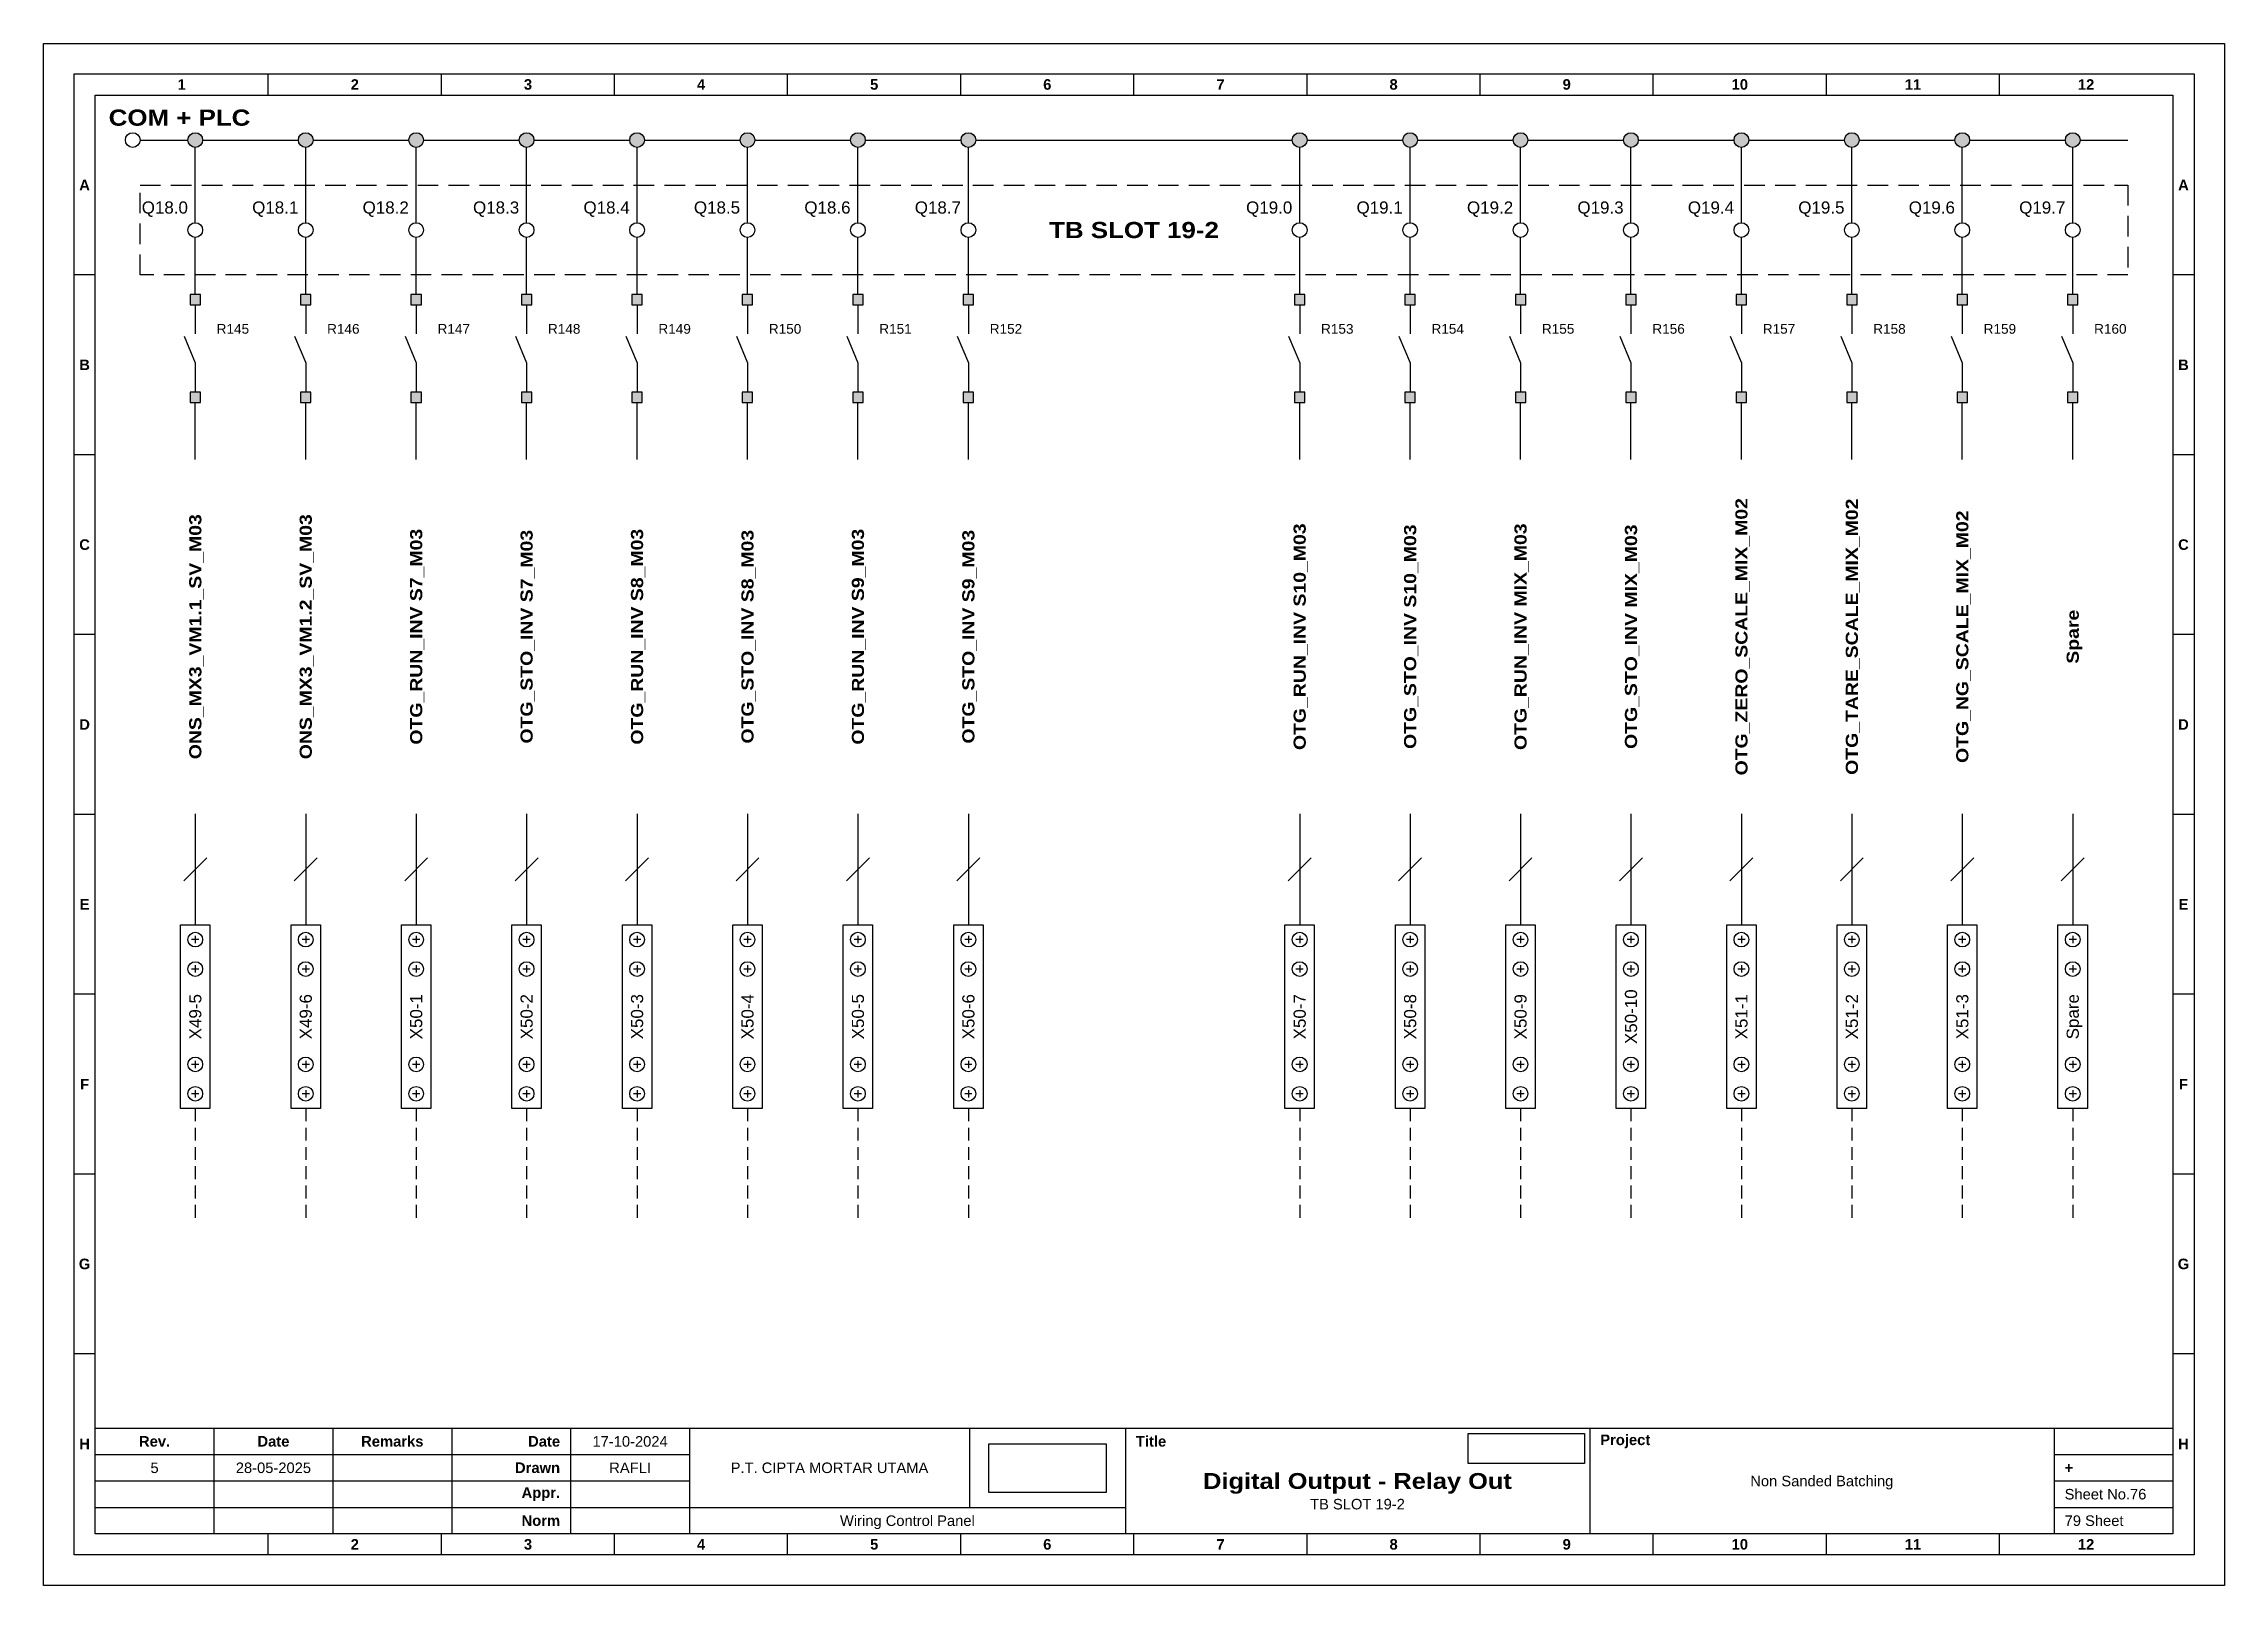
# Model space of a CAD drawing. Header units: millimetres. Extents: x 1512 to 2711, y 1342 to 1994.
# Drawn here: x 2131.7 to 2401.1, y 1341.9 to 1532.4 of the extents above; entities that cross this region are included whole.
import ezdxf
from ezdxf.enums import TextEntityAlignment as Align

# ---------------------------------------------------------------- set-up
doc = ezdxf.new("R2010")
doc.units = ezdxf.units.MM
doc.linetypes.add('HIDDEN', pattern=[9.525, 6.35, -3.175])
doc.styles.add('Bold', font='ariblk.ttf', dxfattribs={"height": 25.4})
doc.styles.get("Standard").update_dxf_attribs({"font": 'arial.ttf'})
picture_1 = doc.add_image_def('image1.png', size_in_pixel=(2048, 847))
picture_2 = doc.add_image_def('image2.png', size_in_pixel=(2092, 542))

msp = doc.modelspace()

# ---------------------------------------------------------------- texts
at = {"ltscale": 500, "style": 'Bold'}
msp.add_text('COM + PLC', height=2, dxfattribs=at).set_placement((2139.74, 1523.22), align=Align.MIDDLE_LEFT)
at = {"ltscale": 500}
for s, p in [('Q18.0', (2149.53, 1512.12)), ('Q18.1', (2163.17, 1512.12)), ('Q18.2', (2176.81, 1512.12)), ('Q18.3', (2190.45, 1512.12)), ('Q18.4', (2204.09, 1512.12)), ('Q18.5', (2217.73, 1512.12)), ('Q18.6', (2231.37, 1512.12)), ('Q18.7', (2245.01, 1512.12)), ('Q19.0', (2285.93, 1512.12)), ('Q19.1', (2299.57, 1512.12)), ('Q19.2', (2313.21, 1512.12)), ('Q19.3', (2326.85, 1512.12)), ('Q19.4', (2340.49, 1512.12)), ('Q19.5', (2354.13, 1512.12)), ('Q19.6', (2367.77, 1512.12)), ('Q19.7', (2381.41, 1512.12))]:
    msp.add_text(s, height=1.5, dxfattribs=at).set_placement(p, align=Align.MIDDLE_RIGHT)
at = {"ltscale": 500, "style": 'Bold'}
msp.add_text('TB SLOT 19-2', height=2, dxfattribs=at).set_placement((2266.38, 1509.34), align=Align.MIDDLE_CENTER)
at = {"ltscale": 500}
for s, p in [('R145', (2153.08, 1497.13)), ('R146', (2166.72, 1497.13)), ('R147', (2180.36, 1497.13)), ('R148', (2194, 1497.13)), ('R149', (2207.64, 1497.13)), ('R150', (2221.28, 1497.13)), ('R151', (2234.92, 1497.13)), ('R152', (2248.56, 1497.13)), ('R153', (2289.48, 1497.13)), ('R154', (2303.12, 1497.13)), ('R155', (2316.76, 1497.13)), ('R156', (2330.4, 1497.13)), ('R157', (2344.04, 1497.13)), ('R158', (2357.68, 1497.13)), ('R159', (2371.32, 1497.13)), ('R160', (2384.96, 1497.13))]:
    msp.add_text(s, height=1.2, dxfattribs=at).set_placement(p, align=Align.MIDDLE_LEFT)
at = {"ltscale": 500, "style": 'Bold'}
for s, p in [('OTG_ZERO_SCALE_MIX_M02', (2341.4, 1459.11)), ('OTG_TARE_SCALE_MIX_M02', (2355.04, 1459.11)), ('ONS_MX3_VM1.1_SV_M03', (2150.44, 1459.11)), ('ONS_MX3_VM1.2_SV_M03', (2164.08, 1459.11)), ('OTG_NG_SCALE_MIX_M02', (2368.68, 1459.11)), ('OTG_RUN_INV S7_M03', (2177.72, 1459.11)), ('OTG_STO_INV S7_M03', (2191.36, 1459.11)), ('OTG_RUN_INV S8_M03', (2205, 1459.11)), ('OTG_STO_INV S8_M03', (2218.64, 1459.11)), ('OTG_RUN_INV S9_M03', (2232.28, 1459.11)), ('OTG_STO_INV S9_M03', (2245.92, 1459.11)), ('OTG_RUN_INV S10_M03', (2286.84, 1459.11)), ('OTG_STO_INV S10_M03', (2300.48, 1459.11)), ('OTG_RUN_INV MIX_M03', (2314.12, 1459.11)), ('OTG_STO_INV MIX_M03', (2327.76, 1459.11)), ('Spare', (2382.32, 1459.11))]:
    msp.add_text(s, height=1.5, rotation=90, dxfattribs=at).set_placement(p, align=Align.MIDDLE_CENTER)
at = {"ltscale": 500}
for s, p in [('X49-5', (2150.44, 1412.18)), ('X49-6', (2164.08, 1412.18)), ('X50-1', (2177.72, 1412.18)), ('X50-2', (2191.36, 1412.18)), ('X50-3', (2205, 1412.18)), ('X50-4', (2218.64, 1412.18)), ('X50-5', (2232.28, 1412.18)), ('X50-6', (2245.92, 1412.18)), ('X50-7', (2286.84, 1412.18)), ('X50-8', (2300.48, 1412.18)), ('X50-9', (2314.12, 1412.18)), ('X50-10', (2327.76, 1412.18)), ('X51-1', (2341.4, 1412.18)), ('X51-2', (2355.04, 1412.18)), ('X51-3', (2368.68, 1412.18)), ('Spare', (2382.32, 1412.18))]:
    msp.add_text(s, height=1.5, rotation=90, dxfattribs=at).set_placement(p, align=Align.MIDDLE_CENTER)

# ---------------------------------------------------------------- blocks, each defined once
blk = doc.blocks.new('KOP MU PROJECT')
at = {"color": 6, "ltscale": 50}
for p, q in [((27.74, 184.05), (27.74, 186.66)), ((49.13, 184.05), (49.13, 186.66)), ((70.51, 184.05), (70.51, 186.66)), ((91.89, 184.05), (91.89, 186.66)), ((113.27, 184.05), (113.27, 186.66)), ((134.66, 184.05), (134.66, 186.66)), ((156.04, 184.05), (156.04, 186.66)), ((177.42, 184.05), (177.42, 186.66)), ((198.8, 184.05), (198.8, 186.66)), ((220.19, 184.05), (220.19, 186.66)), ((241.57, 184.05), (241.57, 186.66)), ((6.36, 161.84), (3.75, 161.84)), ((265.59, 161.84), (262.98, 161.84)), ((6.36, 139.63), (3.75, 139.63)), ((265.59, 139.63), (262.98, 139.63)), ((6.36, 117.42), (3.75, 117.42)), ((265.59, 117.42), (262.98, 117.42)), ((6.36, 95.22), (3.75, 95.22)), ((265.59, 95.22), (262.98, 95.22)), ((6.36, 73.01), (3.75, 73.01)), ((265.59, 73.01), (262.98, 73.01)), ((6.36, 50.8), (3.75, 50.8)), ((265.59, 50.8), (262.98, 50.8)), ((6.36, 28.59), (3.75, 28.59)), ((265.59, 28.59), (262.98, 28.59)), ((27.74, 3.75), (27.74, 6.36)), ((49.13, 3.75), (49.13, 6.36)), ((70.51, 3.75), (70.51, 6.36)), ((91.89, 3.75), (91.89, 6.36)), ((113.27, 3.75), (113.27, 6.36)), ((134.66, 3.75), (134.66, 6.36)), ((156.04, 3.75), (156.04, 6.36)), ((177.42, 3.75), (177.42, 6.36)), ((198.8, 3.75), (198.8, 6.36)), ((220.19, 3.75), (220.19, 6.36)), ((241.57, 3.75), (241.57, 6.36))]:
    blk.add_line(p, q, dxfattribs=at)
at = {"ltscale": 50}
for p, q in [((6.36, 19.41), (262.98, 19.41)), ((21.04, 19.41), (21.04, 6.36)), ((35.72, 19.41), (35.72, 6.36)), ((50.41, 19.41), (50.41, 6.36)), ((65.09, 19.41), (65.09, 6.36)), ((79.77, 19.41), (79.77, 6.36)), ((114.35, 19.41), (114.35, 9.62)), ((133.6, 19.41), (133.6, 6.36)), ((190.95, 19.41), (190.95, 6.36)), ((248.3, 19.41), (248.3, 6.36)), ((6.36, 16.15), (79.77, 16.15)), ((248.3, 16.15), (262.98, 16.15)), ((6.36, 12.89), (79.77, 12.89)), ((248.3, 12.89), (262.98, 12.89)), ((6.36, 9.62), (133.6, 9.62)), ((248.3, 9.62), (262.98, 9.62))]:
    blk.add_line(p, q, dxfattribs=at)
at = {"color": 1, "ltscale": 50}
blk.add_lwpolyline([(269.34, 0), (0, 0), (0, 190.41), (269.34, 190.41)], close=True, dxfattribs=at)
at = {"color": 6, "ltscale": 50}
for points in [[(265.59, 3.75), (3.75, 3.75), (3.75, 186.66), (265.59, 186.66)], [(262.98, 6.36), (6.36, 6.36), (6.36, 184.05), (262.98, 184.05)]]:
    blk.add_lwpolyline(points, close=True, dxfattribs=at)
at = {"ltscale": 50, "char_height": 1.305, "attachment_point": 4}
for s, width, heights, insert in [('\\pxqc;{\\fArial|b1|i0|c0|p34;1}', 21.3825, [2.51], (6.36, 185.36)), ('\\pxqc;{\\fArial|b1|i0|c0|p34;2}', 21.3825, [2.51], (27.74, 185.36)), ('\\pxqc;{\\fArial|b1|i0|c0|p34;3}', 21.3825, [2.51], (49.13, 185.36)), ('\\pxqc;{\\fArial|b1|i0|c0|p34;4}', 21.3825, [2.51], (70.51, 185.36)), ('\\pxqc;{\\fArial|b1|i0|c0|p34;5}', 21.3825, [2.51], (91.89, 185.36)), ('\\pxqc;{\\fArial|b1|i0|c0|p34;6}', 21.3825, [2.51], (113.27, 185.36)), ('\\pxqc;{\\fArial|b1|i0|c0|p34;7}', 21.3825, [2.51], (134.66, 185.36)), ('\\pxqc;{\\fArial|b1|i0|c0|p34;8}', 21.3825, [2.51], (156.04, 185.36)), ('\\pxqc;{\\fArial|b1|i0|c0|p34;9}', 21.3825, [2.51], (177.42, 185.36)), ('\\pxqc;{\\fArial|b1|i0|c0|p34;10}', 21.3825, [2.51], (198.8, 185.36)), ('\\pxqc;{\\fArial|b1|i0|c0|p34;11}', 21.3825, [2.51], (220.19, 185.36)), ('\\pxqc;{\\fArial|b1|i0|c0|p34;12}', 21.3825, [2.51], (241.57, 185.36)), ('\\pxqc;{\\fArial|b1|i0|c0|p34;A}', 2.61, [2.51], (3.75, 172.95)), ('\\pxqc;{\\fArial|b1|i0|c0|p34;A}', 2.61, [2.51], (262.98, 172.95)), ('\\pxqc;{\\fArial|b1|i0|c0|p34;B}', 2.61, [2.51], (3.75, 150.74)), ('\\pxqc;{\\fArial|b1|i0|c0|p34;B}', 2.61, [2.51], (262.98, 150.74)), ('\\pxqc;{\\fArial|b1|i0|c0|p34;C}', 2.61, [2.51], (3.75, 128.53)), ('\\pxqc;{\\fArial|b1|i0|c0|p34;C}', 2.61, [2.51], (262.98, 128.53)), ('\\pxqc;{\\fArial|b1|i0|c0|p34;D}', 2.61, [2.51], (3.75, 106.32)), ('\\pxqc;{\\fArial|b1|i0|c0|p34;D}', 2.61, [2.51], (262.98, 106.32)), ('\\pxqc;{\\fArial|b1|i0|c0|p34;E}', 2.61, [2.51], (3.75, 84.11)), ('\\pxqc;{\\fArial|b1|i0|c0|p34;E}', 2.61, [2.51], (262.98, 84.11)), ('\\pxqc;{\\fArial|b1|i0|c0|p34;F}', 2.61, [2.51], (3.75, 61.9)), ('\\pxqc;{\\fArial|b1|i0|c0|p34;F}', 2.61, [2.51], (262.98, 61.9)), ('\\pxqc;{\\fArial|b1|i0|c0|p34;G}', 2.61, [2.51], (3.75, 39.69)), ('\\pxqc;{\\fArial|b1|i0|c0|p34;G}', 2.61, [2.51], (262.98, 39.69)), ('\\pxqc;{\\fArial|b1|i0|c0|p34;H}', 2.61, [2.51], (3.75, 17.47)), ('\\pxqc;{\\fArial|b1|i0|c0|p34;Rev.}', 14.6811, [2.88], (6.36, 17.78)), ('\\pxqc;{\\fArial|b1|i0|c0|p34;Date}', 14.6811, [2.88], (21.04, 17.78)), ('\\pxqc;{\\fArial|b1|i0|c0|p34;Remarks}', 14.6811, [2.88], (35.72, 17.78)), ('\\pxqr;{\\fArial|b1|i0|c0|p34;Date}', 13.3761, [2.88], (50.41, 17.78)), ('\\pxql;{\\fArial|b1|i0|c0|p34;Title}', 50.2419, [2.88], (134.9, 17.78)), ('\\pxql;{\\fArial|b1|i0|c0|p34;Project}', 50.2419, [2.88], (192.25, 17.78)), ('\\pxqc;{\\fArial|b1|i0|c0|p34;H}', 2.61, [2.51], (262.98, 17.47)), ('\\pxqr;{\\fArial|b1|i0|c0|p34;Drawn}', 13.3761, [2.88], (50.41, 14.52)), ('\\pxql;{\\fArial|b1|i0|c0|p34;+}', 14.6811, [2.88], (249.61, 14.52)), ('\\pxqr;{\\fArial|b1|i0|c0|p34;Appr.}', 13.3761, [2.88], (50.41, 11.26)), ('\\pxqr;{\\fArial|b1|i0|c0|p34;Norm}', 13.3761, [2.88], (50.41, 7.99)), ('\\pxqc;{\\fArial|b1|i0|c0|p34;2}', 21.3825, [2.51], (27.74, 5.06)), ('\\pxqc;{\\fArial|b1|i0|c0|p34;3}', 21.3825, [2.51], (49.13, 5.06)), ('\\pxqc;{\\fArial|b1|i0|c0|p34;4}', 21.3825, [2.51], (70.51, 5.06)), ('\\pxqc;{\\fArial|b1|i0|c0|p34;5}', 21.3825, [2.51], (91.89, 5.06)), ('\\pxqc;{\\fArial|b1|i0|c0|p34;6}', 21.3825, [2.51], (113.27, 5.06)), ('\\pxqc;{\\fArial|b1|i0|c0|p34;7}', 21.3825, [2.51], (134.66, 5.06)), ('\\pxqc;{\\fArial|b1|i0|c0|p34;8}', 21.3825, [2.51], (156.04, 5.06)), ('\\pxqc;{\\fArial|b1|i0|c0|p34;9}', 21.3825, [2.51], (177.42, 5.06)), ('\\pxqc;{\\fArial|b1|i0|c0|p34;10}', 21.3825, [2.51], (198.8, 5.06)), ('\\pxqc;{\\fArial|b1|i0|c0|p34;11}', 21.3825, [2.51], (220.19, 5.06)), ('\\pxqc;{\\fArial|b1|i0|c0|p34;12}', 21.3825, [2.51], (241.57, 5.06))]:
    blk.add_mtext_dynamic_manual_height_columns(s, width=width, gutter_width=0.0326, heights=heights, dxfattribs=dict(at, insert=insert))
at = {"ltscale": 50}
for tag, p in [('DATECREATED', (72.43, 17.78)), ('REV', (13.7, 14.52)), ('REVDATE', (28.38, 14.52)), ('REMARKS', (43.06, 14.52)), ('DRAWN', (72.43, 14.52)), ('COMPANY', (97.06, 14.52)), ('PROJECT', (219.62, 12.89)), ('APPR', (72.43, 11.26)), ('NORM', (72.43, 7.99)), ('DRAWINGCATEGORY', (106.68, 7.99)), ('DESCRIPTION', (162.27, 10.03))]:
    blk.add_attdef(tag, text='', height=1.3, dxfattribs=at).set_placement(p, align=Align.MIDDLE_CENTER)
at = {"ltscale": 50, "style": 'Bold'}
blk.add_attdef('TITLE', text='', height=1.96, dxfattribs=at).set_placement((162.27, 12.89), align=Align.MIDDLE_CENTER)
at = {"ltscale": 50}
for tag, p in [('SHEETNUMBER', (249.61, 11.26)), ('TOTALSHEET', (249.61, 7.99))]:
    blk.add_attdef(tag, text='', height=1.3, dxfattribs=at).set_placement(p, align=Align.MIDDLE_LEFT)
image = blk.add_image(picture_1, insert=(116.72, 11.48), size_in_units=(14.5, 6), dxfattribs=at)
image.dxf.flags = 15
image = blk.add_image(picture_2, insert=(175.94, 15.04), size_in_units=(14.36, 3.72), dxfattribs=at)
image.dxf.flags = 15

# ---------------------------------------------------------------- hatches: boundary and pattern name
at = {"true_color": 0x105689}
h = msp.add_hatch(color=146, dxfattribs=at)
h.dxf.hatch_style = 1
h.paths.add_polyline_path([(2383.22, 1520.45, 1), (2381.41, 1520.45, 1)])
h.paths.add_polyline_path([(2369.58, 1520.45, 1), (2367.77, 1520.45, 1)])
h.paths.add_polyline_path([(2355.94, 1520.45, 1), (2354.13, 1520.45, 1)])
h.paths.add_polyline_path([(2342.3, 1520.45, 1), (2340.49, 1520.45, 1)])
h.paths.add_polyline_path([(2328.66, 1520.45, 1), (2326.85, 1520.45, 1)])
h.paths.add_polyline_path([(2315.02, 1520.45, 1), (2313.21, 1520.45, 1)])
h.paths.add_polyline_path([(2301.38, 1520.45, 1), (2299.57, 1520.45, 1)])
h.paths.add_polyline_path([(2287.74, 1520.45, 1), (2285.93, 1520.45, 1)])
h.paths.add_polyline_path([(2246.83, 1520.45, 1), (2245.01, 1520.45, 1)])
h.paths.add_polyline_path([(2233.19, 1520.45, 1), (2231.37, 1520.45, 1)])
h.paths.add_polyline_path([(2219.55, 1520.45, 1), (2217.73, 1520.45, 1)])
h.paths.add_polyline_path([(2205.91, 1520.45, 1), (2204.09, 1520.45, 1)])
h.paths.add_polyline_path([(2192.27, 1520.45, 1), (2190.45, 1520.45, 1)])
h.paths.add_polyline_path([(2178.63, 1520.45, 1), (2176.81, 1520.45, 1)])
h.paths.add_polyline_path([(2164.99, 1520.45, 1), (2163.17, 1520.45, 1)])
h.paths.add_polyline_path([(2151.35, 1520.45, 1), (2149.53, 1520.45, 1)])
h = msp.add_hatch(color=256)
h.dxf.hatch_style = 1
h.paths.add_polyline_path([(2149.8, 1501.38), (2149.8, 1500.1), (2151.08, 1500.1), (2151.08, 1501.38)])
h.paths.add_polyline_path([(2149.8, 1488.05), (2151.08, 1488.05), (2151.08, 1489.33), (2149.8, 1489.33)])
h = msp.add_hatch(color=256)
h.dxf.hatch_style = 1
h.paths.add_polyline_path([(2163.44, 1501.38), (2163.44, 1500.1), (2164.72, 1500.1), (2164.72, 1501.38)])
h.paths.add_polyline_path([(2163.44, 1488.05), (2164.72, 1488.05), (2164.72, 1489.33), (2163.44, 1489.33)])
h = msp.add_hatch(color=256)
h.dxf.hatch_style = 1
h.paths.add_polyline_path([(2177.08, 1501.38), (2177.08, 1500.1), (2178.36, 1500.1), (2178.36, 1501.38)])
h.paths.add_polyline_path([(2177.08, 1488.05), (2178.36, 1488.05), (2178.36, 1489.33), (2177.08, 1489.33)])
h = msp.add_hatch(color=256)
h.dxf.hatch_style = 1
h.paths.add_polyline_path([(2190.72, 1501.38), (2190.72, 1500.1), (2192, 1500.1), (2192, 1501.38)])
h.paths.add_polyline_path([(2190.72, 1488.05), (2192, 1488.05), (2192, 1489.33), (2190.72, 1489.33)])
h = msp.add_hatch(color=256)
h.dxf.hatch_style = 1
h.paths.add_polyline_path([(2204.36, 1501.38), (2204.36, 1500.1), (2205.64, 1500.1), (2205.64, 1501.38)])
h.paths.add_polyline_path([(2204.36, 1488.05), (2205.64, 1488.05), (2205.64, 1489.33), (2204.36, 1489.33)])
h = msp.add_hatch(color=256)
h.dxf.hatch_style = 1
h.paths.add_polyline_path([(2218, 1501.38), (2218, 1500.1), (2219.28, 1500.1), (2219.28, 1501.38)])
h.paths.add_polyline_path([(2218, 1488.05), (2219.28, 1488.05), (2219.28, 1489.33), (2218, 1489.33)])
h = msp.add_hatch(color=256)
h.dxf.hatch_style = 1
h.paths.add_polyline_path([(2231.64, 1501.38), (2231.64, 1500.1), (2232.92, 1500.1), (2232.92, 1501.38)])
h.paths.add_polyline_path([(2231.64, 1488.05), (2232.92, 1488.05), (2232.92, 1489.33), (2231.64, 1489.33)])
h = msp.add_hatch(color=256)
h.dxf.hatch_style = 1
h.paths.add_polyline_path([(2245.28, 1501.38), (2245.28, 1500.1), (2246.56, 1500.1), (2246.56, 1501.38)])
h.paths.add_polyline_path([(2245.28, 1488.05), (2246.56, 1488.05), (2246.56, 1489.33), (2245.28, 1489.33)])
h = msp.add_hatch(color=256)
h.dxf.hatch_style = 1
h.paths.add_polyline_path([(2286.2, 1501.38), (2286.2, 1500.1), (2287.48, 1500.1), (2287.48, 1501.38)])
h.paths.add_polyline_path([(2286.2, 1488.05), (2287.48, 1488.05), (2287.48, 1489.33), (2286.2, 1489.33)])
h = msp.add_hatch(color=256)
h.dxf.hatch_style = 1
h.paths.add_polyline_path([(2299.84, 1501.38), (2299.84, 1500.1), (2301.12, 1500.1), (2301.12, 1501.38)])
h.paths.add_polyline_path([(2299.84, 1488.05), (2301.12, 1488.05), (2301.12, 1489.33), (2299.84, 1489.33)])
h = msp.add_hatch(color=256)
h.dxf.hatch_style = 1
h.paths.add_polyline_path([(2313.48, 1501.38), (2313.48, 1500.1), (2314.76, 1500.1), (2314.76, 1501.38)])
h.paths.add_polyline_path([(2313.48, 1488.05), (2314.76, 1488.05), (2314.76, 1489.33), (2313.48, 1489.33)])
h = msp.add_hatch(color=256)
h.dxf.hatch_style = 1
h.paths.add_polyline_path([(2327.12, 1501.38), (2327.12, 1500.1), (2328.4, 1500.1), (2328.4, 1501.38)])
h.paths.add_polyline_path([(2327.12, 1488.05), (2328.4, 1488.05), (2328.4, 1489.33), (2327.12, 1489.33)])
h = msp.add_hatch(color=256)
h.dxf.hatch_style = 1
h.paths.add_polyline_path([(2340.76, 1501.38), (2340.76, 1500.1), (2342.04, 1500.1), (2342.04, 1501.38)])
h.paths.add_polyline_path([(2340.76, 1488.05), (2342.04, 1488.05), (2342.04, 1489.33), (2340.76, 1489.33)])
h = msp.add_hatch(color=256)
h.dxf.hatch_style = 1
h.paths.add_polyline_path([(2354.4, 1501.38), (2354.4, 1500.1), (2355.68, 1500.1), (2355.68, 1501.38)])
h.paths.add_polyline_path([(2354.4, 1488.05), (2355.68, 1488.05), (2355.68, 1489.33), (2354.4, 1489.33)])
h = msp.add_hatch(color=256)
h.dxf.hatch_style = 1
h.paths.add_polyline_path([(2368.04, 1501.38), (2368.04, 1500.1), (2369.32, 1500.1), (2369.32, 1501.38)])
h.paths.add_polyline_path([(2368.04, 1488.05), (2369.32, 1488.05), (2369.32, 1489.33), (2368.04, 1489.33)])
h = msp.add_hatch(color=256)
h.dxf.hatch_style = 1
h.paths.add_polyline_path([(2381.68, 1501.38), (2381.68, 1500.1), (2382.96, 1500.1), (2382.96, 1501.38)])
h.paths.add_polyline_path([(2381.68, 1488.05), (2382.96, 1488.05), (2382.96, 1489.33), (2381.68, 1489.33)])

# ---------------------------------------------------------------- linework, layer by layer
at = {"color": 146, "true_color": 0x105689}
for p, q in [((2143.62, 1520.45), (2149.53, 1520.45)), ((2150.44, 1510.25), (2150.44, 1519.54)), ((2151.35, 1520.45), (2163.17, 1520.45)), ((2164.08, 1510.25), (2164.08, 1519.54)), ((2164.99, 1520.45), (2176.81, 1520.45)), ((2177.72, 1510.25), (2177.72, 1519.54)), ((2178.63, 1520.45), (2190.45, 1520.45)), ((2191.36, 1510.25), (2191.36, 1519.54)), ((2192.27, 1520.45), (2204.09, 1520.45)), ((2205, 1510.25), (2205, 1519.54)), ((2205.91, 1520.45), (2217.73, 1520.45)), ((2218.64, 1510.25), (2218.64, 1519.54)), ((2219.55, 1520.45), (2231.37, 1520.45)), ((2232.28, 1510.25), (2232.28, 1519.54)), ((2233.19, 1520.45), (2245.01, 1520.45)), ((2245.92, 1510.25), (2245.92, 1519.54)), ((2246.83, 1520.45), (2285.93, 1520.45)), ((2286.84, 1510.25), (2286.84, 1519.54)), ((2287.74, 1520.45), (2299.57, 1520.45)), ((2300.48, 1510.25), (2300.48, 1519.54)), ((2301.38, 1520.45), (2313.21, 1520.45)), ((2314.12, 1510.25), (2314.12, 1519.54)), ((2315.02, 1520.45), (2326.85, 1520.45)), ((2327.76, 1510.25), (2327.76, 1519.54)), ((2328.66, 1520.45), (2340.49, 1520.45)), ((2341.4, 1510.25), (2341.4, 1519.54)), ((2342.3, 1520.45), (2354.13, 1520.45)), ((2355.04, 1510.25), (2355.04, 1519.54)), ((2355.94, 1520.45), (2367.77, 1520.45)), ((2368.68, 1510.25), (2368.68, 1519.54)), ((2369.58, 1520.45), (2381.41, 1520.45)), ((2382.32, 1510.25), (2382.32, 1519.54)), ((2383.22, 1520.45), (2389.14, 1520.45)), ((2150.44, 1501.38), (2150.44, 1508.44)), ((2164.08, 1501.38), (2164.08, 1508.44)), ((2177.72, 1501.38), (2177.72, 1508.44)), ((2191.36, 1501.38), (2191.36, 1508.44)), ((2205, 1501.38), (2205, 1508.44)), ((2218.64, 1501.38), (2218.64, 1508.44)), ((2232.28, 1501.38), (2232.28, 1508.44)), ((2245.92, 1501.38), (2245.92, 1508.44)), ((2286.84, 1501.38), (2286.84, 1508.44)), ((2300.48, 1501.38), (2300.48, 1508.44)), ((2314.12, 1501.38), (2314.12, 1508.44)), ((2327.76, 1501.38), (2327.76, 1508.44)), ((2341.4, 1501.38), (2341.4, 1508.44)), ((2355.04, 1501.38), (2355.04, 1508.44)), ((2368.68, 1501.38), (2368.68, 1508.44)), ((2382.32, 1501.38), (2382.32, 1508.44)), ((2150.44, 1481), (2150.44, 1488.05)), ((2164.08, 1481), (2164.08, 1488.05)), ((2177.72, 1481), (2177.72, 1488.05)), ((2191.36, 1481), (2191.36, 1488.05)), ((2205, 1481), (2205, 1488.05)), ((2218.64, 1481), (2218.64, 1488.05)), ((2232.28, 1481), (2232.28, 1488.05)), ((2245.92, 1481), (2245.92, 1488.05)), ((2286.84, 1481), (2286.84, 1488.05)), ((2300.48, 1481), (2300.48, 1488.05)), ((2314.12, 1481), (2314.12, 1488.05)), ((2327.76, 1481), (2327.76, 1488.05)), ((2341.4, 1481), (2341.4, 1488.05)), ((2355.04, 1481), (2355.04, 1488.05)), ((2368.68, 1481), (2368.68, 1488.05)), ((2382.32, 1481), (2382.32, 1488.05)), ((2150.44, 1437.23), (2150.44, 1423.51)), ((2164.08, 1437.23), (2164.08, 1423.51)), ((2177.72, 1437.23), (2177.72, 1423.51)), ((2191.36, 1437.23), (2191.36, 1423.51)), ((2205, 1437.23), (2205, 1423.51)), ((2218.64, 1437.23), (2218.64, 1423.51)), ((2232.28, 1437.23), (2232.28, 1423.51)), ((2245.92, 1437.23), (2245.92, 1423.51)), ((2286.84, 1437.23), (2286.84, 1423.51)), ((2300.48, 1437.23), (2300.48, 1423.51)), ((2314.12, 1437.23), (2314.12, 1423.51)), ((2327.76, 1437.23), (2327.76, 1423.51)), ((2341.4, 1437.23), (2341.4, 1423.51)), ((2355.04, 1437.23), (2355.04, 1423.51)), ((2368.68, 1437.23), (2368.68, 1423.51)), ((2382.32, 1437.23), (2382.32, 1423.51)), ((2149.03, 1428.96), (2151.85, 1431.79)), ((2162.67, 1428.96), (2165.49, 1431.79)), ((2176.31, 1428.96), (2179.13, 1431.79)), ((2189.95, 1428.96), (2192.77, 1431.79)), ((2203.59, 1428.96), (2206.41, 1431.79)), ((2217.23, 1428.96), (2220.05, 1431.79)), ((2230.86, 1428.96), (2233.69, 1431.79)), ((2244.5, 1428.96), (2247.33, 1431.79)), ((2285.42, 1428.96), (2288.25, 1431.79)), ((2299.06, 1428.96), (2301.89, 1431.79)), ((2312.7, 1428.96), (2315.53, 1431.79)), ((2326.34, 1428.96), (2329.17, 1431.79)), ((2339.98, 1428.96), (2342.81, 1431.79)), ((2353.62, 1428.96), (2356.45, 1431.79)), ((2367.26, 1428.96), (2370.09, 1431.79)), ((2380.9, 1428.96), (2383.73, 1431.79))]:
    msp.add_line(p, q, dxfattribs=at)
at = {"ltscale": 50}
for p, q in [((2150.44, 1500.1), (2150.44, 1496.51)), ((2164.08, 1500.1), (2164.08, 1496.51)), ((2177.72, 1500.1), (2177.72, 1496.51)), ((2191.36, 1500.1), (2191.36, 1496.51)), ((2205, 1500.1), (2205, 1496.51)), ((2218.64, 1500.1), (2218.64, 1496.51)), ((2232.28, 1500.1), (2232.28, 1496.51)), ((2245.92, 1500.1), (2245.92, 1496.51)), ((2286.84, 1500.1), (2286.84, 1496.51)), ((2300.48, 1500.1), (2300.48, 1496.51)), ((2314.12, 1500.1), (2314.12, 1496.51)), ((2327.76, 1500.1), (2327.76, 1496.51)), ((2341.4, 1500.1), (2341.4, 1496.51)), ((2355.04, 1500.1), (2355.04, 1496.51)), ((2368.68, 1500.1), (2368.68, 1496.51)), ((2382.32, 1500.1), (2382.32, 1496.51)), ((2149.07, 1496.24), (2150.44, 1492.92)), ((2162.71, 1496.24), (2164.08, 1492.92)), ((2176.35, 1496.24), (2177.72, 1492.92)), ((2189.99, 1496.24), (2191.36, 1492.92)), ((2203.63, 1496.24), (2205, 1492.92)), ((2217.27, 1496.24), (2218.64, 1492.92)), ((2230.91, 1496.24), (2232.28, 1492.92)), ((2244.55, 1496.24), (2245.92, 1492.92)), ((2285.46, 1496.24), (2286.84, 1492.92)), ((2299.1, 1496.24), (2300.48, 1492.92)), ((2312.74, 1496.24), (2314.12, 1492.92)), ((2326.38, 1496.24), (2327.76, 1492.92)), ((2340.02, 1496.24), (2341.4, 1492.92)), ((2353.66, 1496.24), (2355.04, 1492.92)), ((2367.3, 1496.24), (2368.68, 1492.92)), ((2380.94, 1496.24), (2382.32, 1492.92)), ((2150.44, 1492.92), (2150.44, 1489.33)), ((2164.08, 1492.92), (2164.08, 1489.33)), ((2177.72, 1492.92), (2177.72, 1489.33)), ((2191.36, 1492.92), (2191.36, 1489.33)), ((2205, 1492.92), (2205, 1489.33)), ((2218.64, 1492.92), (2218.64, 1489.33)), ((2232.28, 1492.92), (2232.28, 1489.33)), ((2245.92, 1492.92), (2245.92, 1489.33)), ((2286.84, 1492.92), (2286.84, 1489.33)), ((2300.48, 1492.92), (2300.48, 1489.33)), ((2314.12, 1492.92), (2314.12, 1489.33)), ((2327.76, 1492.92), (2327.76, 1489.33)), ((2341.4, 1492.92), (2341.4, 1489.33)), ((2355.04, 1492.92), (2355.04, 1489.33)), ((2368.68, 1492.92), (2368.68, 1489.33)), ((2382.32, 1492.92), (2382.32, 1489.33))]:
    msp.add_line(p, q, dxfattribs=at)
at = {"color": 6}
for p, q in [((2150.44, 1422.15), (2150.44, 1421.25)), ((2164.08, 1422.15), (2164.08, 1421.25)), ((2177.72, 1422.15), (2177.72, 1421.25)), ((2191.36, 1422.15), (2191.36, 1421.25)), ((2205, 1422.15), (2205, 1421.25)), ((2218.64, 1422.15), (2218.64, 1421.25)), ((2232.28, 1422.15), (2232.28, 1421.25)), ((2245.92, 1422.15), (2245.92, 1421.25)), ((2286.84, 1422.15), (2286.84, 1421.25)), ((2300.48, 1422.15), (2300.48, 1421.25)), ((2314.12, 1422.15), (2314.12, 1421.25)), ((2327.76, 1422.15), (2327.76, 1421.25)), ((2341.4, 1422.15), (2341.4, 1421.25)), ((2355.04, 1422.15), (2355.04, 1421.25)), ((2368.68, 1422.15), (2368.68, 1421.25)), ((2382.32, 1422.15), (2382.32, 1421.25)), ((2150.89, 1421.7), (2149.99, 1421.7)), ((2164.53, 1421.7), (2163.63, 1421.7)), ((2178.17, 1421.7), (2177.27, 1421.7)), ((2191.81, 1421.7), (2190.91, 1421.7)), ((2205.45, 1421.7), (2204.55, 1421.7)), ((2219.09, 1421.7), (2218.19, 1421.7)), ((2232.73, 1421.7), (2231.83, 1421.7)), ((2246.37, 1421.7), (2245.47, 1421.7)), ((2287.29, 1421.7), (2286.38, 1421.7)), ((2300.93, 1421.7), (2300.02, 1421.7)), ((2314.57, 1421.7), (2313.66, 1421.7)), ((2328.21, 1421.7), (2327.3, 1421.7)), ((2341.85, 1421.7), (2340.94, 1421.7)), ((2355.49, 1421.7), (2354.58, 1421.7)), ((2369.13, 1421.7), (2368.22, 1421.7)), ((2382.77, 1421.7), (2381.86, 1421.7)), ((2150.89, 1418.07), (2149.99, 1418.07)), ((2150.44, 1418.53), (2150.44, 1417.62)), ((2164.53, 1418.07), (2163.63, 1418.07)), ((2164.08, 1418.53), (2164.08, 1417.62)), ((2178.17, 1418.07), (2177.27, 1418.07)), ((2177.72, 1418.53), (2177.72, 1417.62)), ((2191.81, 1418.07), (2190.91, 1418.07)), ((2191.36, 1418.53), (2191.36, 1417.62)), ((2205.45, 1418.07), (2204.55, 1418.07)), ((2205, 1418.53), (2205, 1417.62)), ((2219.09, 1418.07), (2218.19, 1418.07)), ((2218.64, 1418.53), (2218.64, 1417.62)), ((2232.73, 1418.07), (2231.83, 1418.07)), ((2232.28, 1418.53), (2232.28, 1417.62)), ((2246.37, 1418.07), (2245.47, 1418.07)), ((2245.92, 1418.53), (2245.92, 1417.62)), ((2287.29, 1418.07), (2286.38, 1418.07)), ((2286.84, 1418.53), (2286.84, 1417.62)), ((2300.93, 1418.07), (2300.02, 1418.07)), ((2300.48, 1418.53), (2300.48, 1417.62)), ((2314.57, 1418.07), (2313.66, 1418.07)), ((2314.12, 1418.53), (2314.12, 1417.62)), ((2328.21, 1418.07), (2327.3, 1418.07)), ((2327.76, 1418.53), (2327.76, 1417.62)), ((2341.85, 1418.07), (2340.94, 1418.07)), ((2341.4, 1418.53), (2341.4, 1417.62)), ((2355.49, 1418.07), (2354.58, 1418.07)), ((2355.04, 1418.53), (2355.04, 1417.62)), ((2369.13, 1418.07), (2368.22, 1418.07)), ((2368.68, 1418.53), (2368.68, 1417.62)), ((2382.77, 1418.07), (2381.86, 1418.07)), ((2382.32, 1418.53), (2382.32, 1417.62)), ((2150.89, 1406.29), (2149.99, 1406.29)), ((2150.44, 1406.74), (2150.44, 1405.83)), ((2164.53, 1406.29), (2163.63, 1406.29)), ((2164.08, 1406.74), (2164.08, 1405.83)), ((2178.17, 1406.29), (2177.27, 1406.29)), ((2177.72, 1406.74), (2177.72, 1405.83)), ((2191.81, 1406.29), (2190.91, 1406.29)), ((2191.36, 1406.74), (2191.36, 1405.83)), ((2205.45, 1406.29), (2204.55, 1406.29)), ((2205, 1406.74), (2205, 1405.83)), ((2219.09, 1406.29), (2218.19, 1406.29)), ((2218.64, 1406.74), (2218.64, 1405.83)), ((2232.73, 1406.29), (2231.83, 1406.29)), ((2232.28, 1406.74), (2232.28, 1405.83)), ((2246.37, 1406.29), (2245.47, 1406.29)), ((2245.92, 1406.74), (2245.92, 1405.83)), ((2287.29, 1406.29), (2286.38, 1406.29)), ((2286.84, 1406.74), (2286.84, 1405.83)), ((2300.93, 1406.29), (2300.02, 1406.29)), ((2300.48, 1406.74), (2300.48, 1405.83)), ((2314.57, 1406.29), (2313.66, 1406.29)), ((2314.12, 1406.74), (2314.12, 1405.83)), ((2328.21, 1406.29), (2327.3, 1406.29)), ((2327.76, 1406.74), (2327.76, 1405.83)), ((2341.85, 1406.29), (2340.94, 1406.29)), ((2341.4, 1406.74), (2341.4, 1405.83)), ((2355.49, 1406.29), (2354.58, 1406.29)), ((2355.04, 1406.74), (2355.04, 1405.83)), ((2369.13, 1406.29), (2368.22, 1406.29)), ((2368.68, 1406.74), (2368.68, 1405.83)), ((2382.77, 1406.29), (2381.86, 1406.29)), ((2382.32, 1406.74), (2382.32, 1405.83)), ((2150.89, 1402.66), (2149.99, 1402.66)), ((2150.44, 1403.11), (2150.44, 1402.21)), ((2164.53, 1402.66), (2163.63, 1402.66)), ((2164.08, 1403.11), (2164.08, 1402.21)), ((2178.17, 1402.66), (2177.27, 1402.66)), ((2177.72, 1403.11), (2177.72, 1402.21)), ((2191.81, 1402.66), (2190.91, 1402.66)), ((2191.36, 1403.11), (2191.36, 1402.21)), ((2205.45, 1402.66), (2204.55, 1402.66)), ((2205, 1403.11), (2205, 1402.21)), ((2219.09, 1402.66), (2218.19, 1402.66)), ((2218.64, 1403.11), (2218.64, 1402.21)), ((2232.73, 1402.66), (2231.83, 1402.66)), ((2232.28, 1403.11), (2232.28, 1402.21)), ((2246.37, 1402.66), (2245.47, 1402.66)), ((2245.92, 1403.11), (2245.92, 1402.21)), ((2287.29, 1402.66), (2286.38, 1402.66)), ((2286.84, 1403.11), (2286.84, 1402.21)), ((2300.93, 1402.66), (2300.02, 1402.66)), ((2300.48, 1403.11), (2300.48, 1402.21)), ((2314.57, 1402.66), (2313.66, 1402.66)), ((2314.12, 1403.11), (2314.12, 1402.21)), ((2328.21, 1402.66), (2327.3, 1402.66)), ((2327.76, 1403.11), (2327.76, 1402.21)), ((2341.85, 1402.66), (2340.94, 1402.66)), ((2341.4, 1403.11), (2341.4, 1402.21)), ((2355.49, 1402.66), (2354.58, 1402.66)), ((2355.04, 1403.11), (2355.04, 1402.21)), ((2369.13, 1402.66), (2368.22, 1402.66)), ((2368.68, 1403.11), (2368.68, 1402.21)), ((2382.77, 1402.66), (2381.86, 1402.66)), ((2382.32, 1403.11), (2382.32, 1402.21))]:
    msp.add_line(p, q, dxfattribs=at)
at = {"color": 146, "linetype": 'HIDDEN', "ltscale": 0.25, "true_color": 0x105689}
for p, q in [((2150.44, 1400.85), (2150.44, 1387.13)), ((2164.08, 1400.85), (2164.08, 1387.13)), ((2177.72, 1400.85), (2177.72, 1387.13)), ((2191.36, 1400.85), (2191.36, 1387.13)), ((2205, 1400.85), (2205, 1387.13)), ((2218.64, 1400.85), (2218.64, 1387.13)), ((2232.28, 1400.85), (2232.28, 1387.13)), ((2245.92, 1400.85), (2245.92, 1387.13)), ((2286.84, 1400.85), (2286.84, 1387.13)), ((2300.48, 1400.85), (2300.48, 1387.13)), ((2314.12, 1400.85), (2314.12, 1387.13)), ((2327.76, 1400.85), (2327.76, 1387.13)), ((2341.4, 1400.85), (2341.4, 1387.13)), ((2355.04, 1400.85), (2355.04, 1387.13)), ((2368.68, 1400.85), (2368.68, 1387.13)), ((2382.32, 1400.85), (2382.32, 1387.13))]:
    msp.add_line(p, q, dxfattribs=at)
at = {"linetype": 'HIDDEN', "ltscale": 0.4}
msp.add_lwpolyline([(2143.62, 1514.89), (2389.14, 1514.89), (2389.14, 1503.79), (2143.62, 1503.79)], close=True, dxfattribs=at)
at = {"ltscale": 500}
for points in [[(2149.8, 1500.1), (2151.08, 1500.1), (2151.08, 1501.38), (2149.8, 1501.38)], [(2163.44, 1500.1), (2164.72, 1500.1), (2164.72, 1501.38), (2163.44, 1501.38)], [(2177.08, 1500.1), (2178.36, 1500.1), (2178.36, 1501.38), (2177.08, 1501.38)], [(2190.72, 1500.1), (2192, 1500.1), (2192, 1501.38), (2190.72, 1501.38)], [(2204.36, 1500.1), (2205.64, 1500.1), (2205.64, 1501.38), (2204.36, 1501.38)], [(2218, 1500.1), (2219.28, 1500.1), (2219.28, 1501.38), (2218, 1501.38)], [(2231.64, 1500.1), (2232.92, 1500.1), (2232.92, 1501.38), (2231.64, 1501.38)], [(2245.28, 1500.1), (2246.56, 1500.1), (2246.56, 1501.38), (2245.28, 1501.38)], [(2286.2, 1500.1), (2287.48, 1500.1), (2287.48, 1501.38), (2286.2, 1501.38)], [(2299.84, 1500.1), (2301.12, 1500.1), (2301.12, 1501.38), (2299.84, 1501.38)], [(2313.48, 1500.1), (2314.76, 1500.1), (2314.76, 1501.38), (2313.48, 1501.38)], [(2327.12, 1500.1), (2328.4, 1500.1), (2328.4, 1501.38), (2327.12, 1501.38)], [(2340.76, 1500.1), (2342.04, 1500.1), (2342.04, 1501.38), (2340.76, 1501.38)], [(2354.4, 1500.1), (2355.68, 1500.1), (2355.68, 1501.38), (2354.4, 1501.38)], [(2368.04, 1500.1), (2369.32, 1500.1), (2369.32, 1501.38), (2368.04, 1501.38)], [(2381.68, 1500.1), (2382.96, 1500.1), (2382.96, 1501.38), (2381.68, 1501.38)], [(2149.8, 1488.05), (2151.08, 1488.05), (2151.08, 1489.33), (2149.8, 1489.33)], [(2163.44, 1488.05), (2164.72, 1488.05), (2164.72, 1489.33), (2163.44, 1489.33)], [(2177.08, 1488.05), (2178.36, 1488.05), (2178.36, 1489.33), (2177.08, 1489.33)], [(2190.72, 1488.05), (2192, 1488.05), (2192, 1489.33), (2190.72, 1489.33)], [(2204.36, 1488.05), (2205.64, 1488.05), (2205.64, 1489.33), (2204.36, 1489.33)], [(2218, 1488.05), (2219.28, 1488.05), (2219.28, 1489.33), (2218, 1489.33)], [(2231.64, 1488.05), (2232.92, 1488.05), (2232.92, 1489.33), (2231.64, 1489.33)], [(2245.28, 1488.05), (2246.56, 1488.05), (2246.56, 1489.33), (2245.28, 1489.33)], [(2286.2, 1488.05), (2287.48, 1488.05), (2287.48, 1489.33), (2286.2, 1489.33)], [(2299.84, 1488.05), (2301.12, 1488.05), (2301.12, 1489.33), (2299.84, 1489.33)], [(2313.48, 1488.05), (2314.76, 1488.05), (2314.76, 1489.33), (2313.48, 1489.33)], [(2327.12, 1488.05), (2328.4, 1488.05), (2328.4, 1489.33), (2327.12, 1489.33)], [(2340.76, 1488.05), (2342.04, 1488.05), (2342.04, 1489.33), (2340.76, 1489.33)], [(2354.4, 1488.05), (2355.68, 1488.05), (2355.68, 1489.33), (2354.4, 1489.33)], [(2368.04, 1488.05), (2369.32, 1488.05), (2369.32, 1489.33), (2368.04, 1489.33)], [(2381.68, 1488.05), (2382.96, 1488.05), (2382.96, 1489.33), (2381.68, 1489.33)]]:
    msp.add_lwpolyline(points, close=True, dxfattribs=at)
at = {"color": 6}
for points in [[(2148.63, 1423.51), (2152.25, 1423.51), (2152.25, 1400.85), (2148.63, 1400.85)], [(2162.27, 1423.51), (2165.89, 1423.51), (2165.89, 1400.85), (2162.27, 1400.85)], [(2175.91, 1423.51), (2179.53, 1423.51), (2179.53, 1400.85), (2175.91, 1400.85)], [(2189.55, 1423.51), (2193.17, 1423.51), (2193.17, 1400.85), (2189.55, 1400.85)], [(2203.19, 1423.51), (2206.81, 1423.51), (2206.81, 1400.85), (2203.19, 1400.85)], [(2216.83, 1423.51), (2220.45, 1423.51), (2220.45, 1400.85), (2216.83, 1400.85)], [(2230.47, 1423.51), (2234.09, 1423.51), (2234.09, 1400.85), (2230.47, 1400.85)], [(2244.11, 1423.51), (2247.73, 1423.51), (2247.73, 1400.85), (2244.11, 1400.85)], [(2285.02, 1423.51), (2288.65, 1423.51), (2288.65, 1400.85), (2285.02, 1400.85)], [(2298.66, 1423.51), (2302.29, 1423.51), (2302.29, 1400.85), (2298.66, 1400.85)], [(2312.3, 1423.51), (2315.93, 1423.51), (2315.93, 1400.85), (2312.3, 1400.85)], [(2325.94, 1423.51), (2329.57, 1423.51), (2329.57, 1400.85), (2325.94, 1400.85)], [(2339.58, 1423.51), (2343.21, 1423.51), (2343.21, 1400.85), (2339.58, 1400.85)], [(2353.22, 1423.51), (2356.85, 1423.51), (2356.85, 1400.85), (2353.22, 1400.85)], [(2366.86, 1423.51), (2370.49, 1423.51), (2370.49, 1400.85), (2366.86, 1400.85)], [(2380.5, 1423.51), (2384.13, 1423.51), (2384.13, 1400.85), (2380.5, 1400.85)]]:
    msp.add_lwpolyline(points, close=True, dxfattribs=at)
at = {"color": 146, "ltscale": 500, "true_color": 0x105689}
for centre in [(2142.71, 1520.45), (2150.44, 1520.45), (2164.08, 1520.45), (2177.72, 1520.45), (2191.36, 1520.45), (2205, 1520.45), (2218.64, 1520.45), (2232.28, 1520.45), (2245.92, 1520.45), (2286.84, 1520.45), (2300.48, 1520.45), (2314.12, 1520.45), (2327.76, 1520.45), (2341.4, 1520.45), (2355.04, 1520.45), (2368.68, 1520.45), (2382.32, 1520.45), (2150.44, 1509.34), (2164.08, 1509.34), (2177.72, 1509.34), (2191.36, 1509.34), (2205, 1509.34), (2218.64, 1509.34), (2232.28, 1509.34), (2245.92, 1509.34), (2286.84, 1509.34), (2300.48, 1509.34), (2314.12, 1509.34), (2327.76, 1509.34), (2341.4, 1509.34), (2355.04, 1509.34), (2368.68, 1509.34), (2382.32, 1509.34)]:
    msp.add_circle(centre, 0.907, dxfattribs=at)
at = {"color": 6, "ltscale": 500}
for centre in [(2150.44, 1421.7), (2164.08, 1421.7), (2177.72, 1421.7), (2191.36, 1421.7), (2205, 1421.7), (2218.64, 1421.7), (2232.28, 1421.7), (2245.92, 1421.7), (2286.84, 1421.7), (2300.48, 1421.7), (2314.12, 1421.7), (2327.76, 1421.7), (2341.4, 1421.7), (2355.04, 1421.7), (2368.68, 1421.7), (2382.32, 1421.7), (2150.44, 1418.07), (2164.08, 1418.07), (2177.72, 1418.07), (2191.36, 1418.07), (2205, 1418.07), (2218.64, 1418.07), (2232.28, 1418.07), (2245.92, 1418.07), (2286.84, 1418.07), (2300.48, 1418.07), (2314.12, 1418.07), (2327.76, 1418.07), (2341.4, 1418.07), (2355.04, 1418.07), (2368.68, 1418.07), (2382.32, 1418.07), (2150.44, 1406.29), (2164.08, 1406.29), (2177.72, 1406.29), (2191.36, 1406.29), (2205, 1406.29), (2218.64, 1406.29), (2232.28, 1406.29), (2245.92, 1406.29), (2286.84, 1406.29), (2300.48, 1406.29), (2314.12, 1406.29), (2327.76, 1406.29), (2341.4, 1406.29), (2355.04, 1406.29), (2368.68, 1406.29), (2382.32, 1406.29), (2150.44, 1402.66), (2164.08, 1402.66), (2177.72, 1402.66), (2191.36, 1402.66), (2205, 1402.66), (2218.64, 1402.66), (2232.28, 1402.66), (2245.92, 1402.66), (2286.84, 1402.66), (2300.48, 1402.66), (2314.12, 1402.66), (2327.76, 1402.66), (2341.4, 1402.66), (2355.04, 1402.66), (2368.68, 1402.66), (2382.32, 1402.66)]:
    msp.add_circle(centre, 0.907, dxfattribs=at)

# ---------------------------------------------------------------- block references
msp.add_blockref('KOP MU PROJECT', (2131.71, 1341.95)).add_auto_attribs({'DESCRIPTION': 'TB SLOT 19-2', 'TITLE': 'Digital Output - Relay Out', 'PROJECT': 'Non Sanded Batching', 'COMPANY': 'P.T. CIPTA MORTAR UTAMA', 'DRAWINGCATEGORY': 'Wiring Control Panel', 'DRAWN': 'RAFLI', 'DATECREATED': '17-10-2024', 'REVDATE': '28-05-2025', 'REV': '5', 'SHEETNUMBER': 'Sheet No.76', 'TOTALSHEET': '79 Sheet'})

msp.set_redraw_order([(e.dxf.handle, doc.entitydb.next_handle()) for e in msp.query("TEXT MTEXT ATTDEF DIMENSION ARC_DIMENSION")])  # texts and dimensions are drawn at this point

doc.saveas('drawing.dxf')
